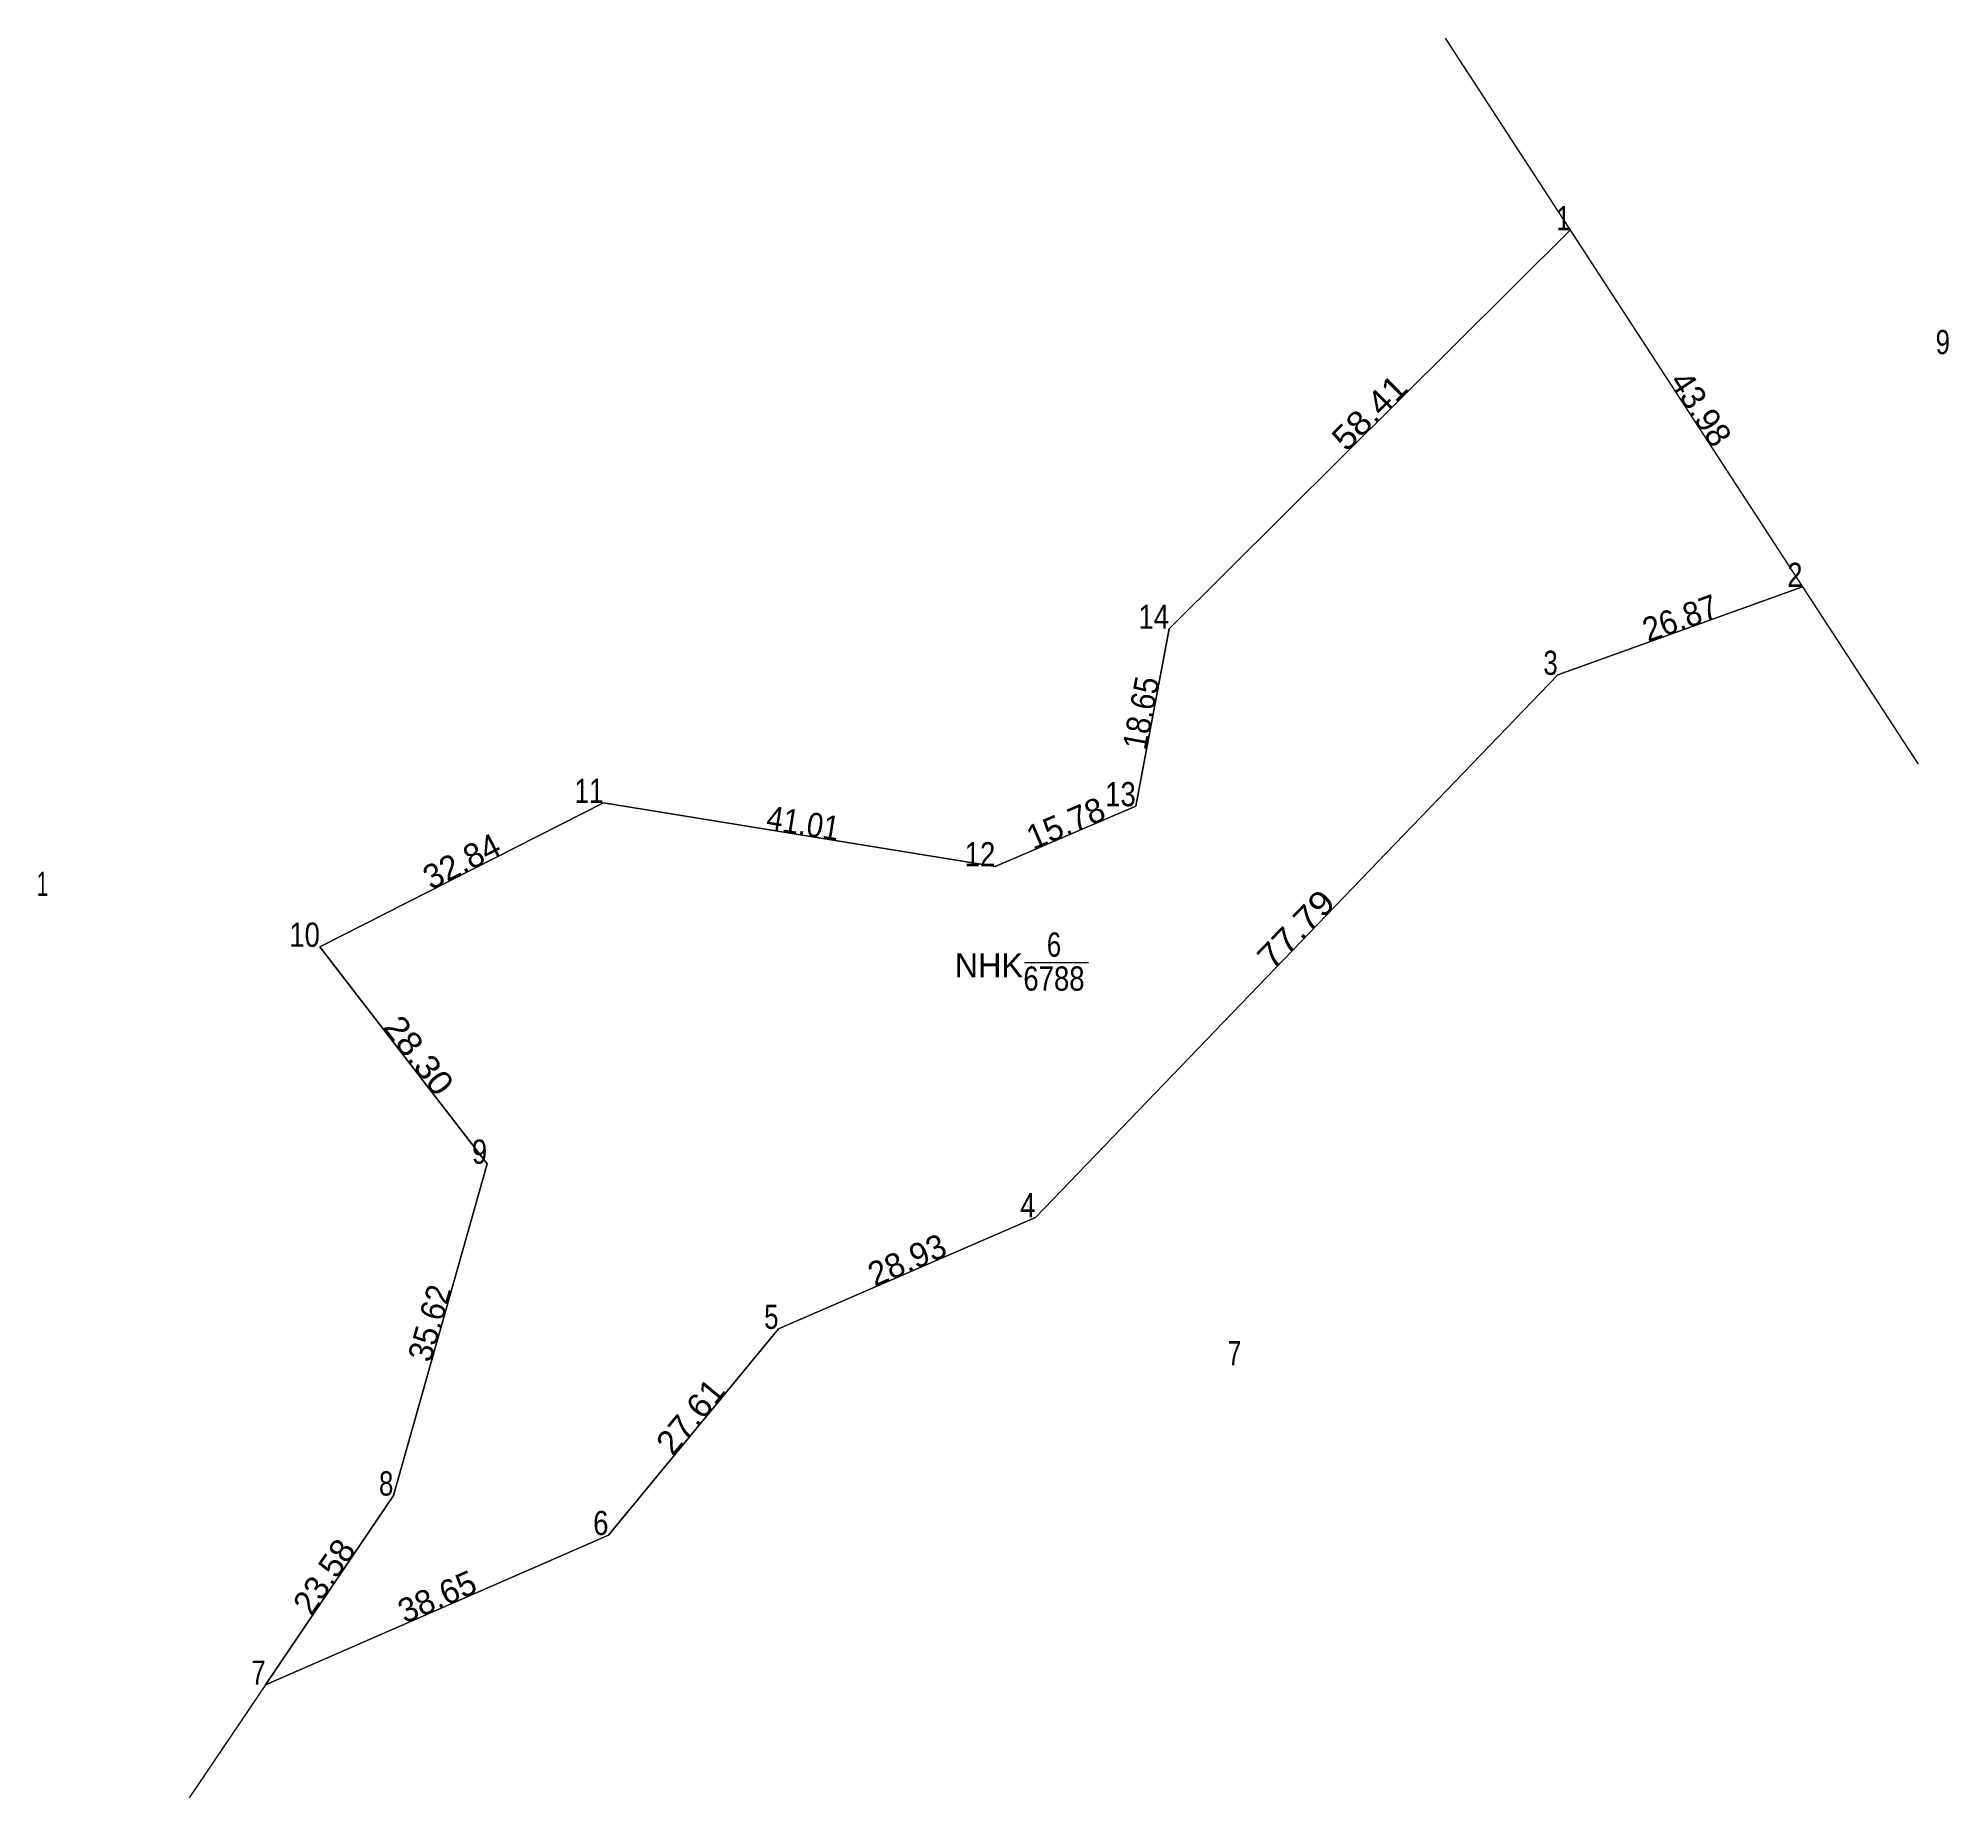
# Model space of a CAD drawing. Header units: metres. Extents: x 553651 to 554629, y 1818228 to 1818818.
# Drawn here: x 554225.9 to 554423.2, y 1818465.7 to 1818647.4 of the extents above; entities that cross this region are included whole.
import ezdxf
from ezdxf.enums import TextEntityAlignment as Align

# ---------------------------------------------------------------- set-up
doc = ezdxf.new("R2010")
doc.units = ezdxf.units.M
for name, color, linetype, lineweight in [('1', 7, 'Continuous', 13), ('10', 7, 'Continuous', 13), ('63', 7, 'Continuous', 13)]:
    doc.layers.add(name, color=color, linetype=linetype, lineweight=lineweight)

msp = doc.modelspace()

# ---------------------------------------------------------------- texts
at = {"layer": '1'}
for s, width, p in [('9', 0.8, (554422.62, 1818614.81)), ('1', 0.65, (554226.31, 1818558.84)), ('6', 0.8, (554330.805, 1818552.57)), ('6788', 0.85, (554330.8, 1818549.06)), ('7', 0.75, (554349.445, 1818510.36))]:
    msp.add_text(s, height=2.5, dxfattribs=dict(at, width=width)).set_placement(p, align=Align.CENTER)
msp.add_text('NHK', height=2.5, dxfattribs=at).set_placement((554324.08, 1818550.43), align=Align.CENTER)
at = {"layer": '63'}
for s, width, p in [(' 1', 0.75, (554384.12, 1818627.61)), (' 2', 0.85, (554408.13, 1818590.76)), (' 14', 0.85, (554342.69, 1818586.44)), (' 3', 0.8, (554382.84, 1818581.68)), (' 11', 0.8, (554284.26, 1818568.45)), (' 13', 0.85, (554339.25, 1818568.11)), (' 12', 0.85, (554324.74, 1818561.9)), (' 10', 0.85, (554254.97, 1818553.59)), (' 9', 0.85, (554272.25, 1818531.18)), (' 4', 0.85, (554328.89, 1818525.64)), (' 5', 0.8, (554302.35, 1818514.12)), (' 8', 0.8, (554262.56, 1818496.9)), (' 6', 0.85, (554284.78, 1818492.82)), (' 7', 0.8, (554249.36, 1818477.36))]:
    msp.add_text(s, height=2.5, dxfattribs=dict(at, width=width)).set_placement(p, align=Align.RIGHT)
msp.add_text('D', height=0.01, dxfattribs=at).set_placement((554377.595, 1818621.12), align=Align.CENTER)
for s, rotation, width, p in [('58.41', 44.82, 1.1, (554364.274, 1818607.893)), ('26.87', 19.75, 0.95, (554395.908, 1818586.373)), ('18.65', 79.371, 0.9, (554341.015, 1818577.514)), ('41.01', 350.809, 0.9, (554304.695, 1818565.14)), ('77.79', 46.089, 1.15, (554356.699, 1818554.528)), ('28.30', 307.635, 1.1, (554264.194, 1818541.613)), ('35.62', 74.216, 0.95, (554267.503, 1818514.39)), ('27.61', 50.481, 1.05, (554294.214, 1818504.265))]:
    msp.add_text(s, height=2.5, rotation=rotation, dxfattribs=dict(at, width=width)).set_placement(p, align=Align.CENTER)
for s, rotation, p in [('43.98', 303.087, (554396.573, 1818608.492)), ('15.78', 23.17, (554332.498, 1818565.211)), ('32.84', 26.901, (554270.184, 1818561.31)), ('28.93', 23.464, (554316.117, 1818520.095)), ('23.58', 55.96, (554256.439, 1818487.83)), ('38.65', 23.58, (554267.58, 1818485.314))]:
    msp.add_text(s, height=2.5, rotation=rotation, dxfattribs=at).set_placement(p, align=Align.CENTER)

# ---------------------------------------------------------------- linework, layer by layer
at = {"layer": '1'}
msp.add_lwpolyline([(554384.12, 1818627.61), (554408.13, 1818590.76), (554382.84, 1818581.68), (554328.89, 1818525.64), (554302.35, 1818514.12), (554284.78, 1818492.82), (554249.36, 1818477.36), (554262.56, 1818496.9), (554272.25, 1818531.18), (554254.97, 1818553.59), (554284.26, 1818568.45), (554324.74, 1818561.9), (554339.25, 1818568.11), (554342.69, 1818586.44)], close=True, dxfattribs=at)
at = {"layer": '10'}
msp.add_line((554327.75, 1818551.97), (554334.36, 1818551.97), dxfattribs=at)
for points in [[(554371.2, 1818647.45), (554408.13, 1818590.76), (554420.07, 1818572.44)], [(554384.12, 1818627.61), (554342.69, 1818586.44), (554339.25, 1818568.11), (554324.74, 1818561.9), (554284.26, 1818568.45), (554254.97, 1818553.59), (554272.25, 1818531.18), (554262.56, 1818496.9), (554249.36, 1818477.36), (554241.47, 1818465.68)], [(554249.36, 1818477.36), (554284.78, 1818492.82), (554302.35, 1818514.12), (554328.89, 1818525.64), (554382.84, 1818581.68), (554408.13, 1818590.76)]]:
    msp.add_lwpolyline(points, dxfattribs=at)

msp.set_redraw_order([(e.dxf.handle, doc.entitydb.next_handle()) for e in msp.query("TEXT MTEXT ATTDEF DIMENSION ARC_DIMENSION")])  # texts and dimensions are drawn at this point

doc.saveas('drawing.dxf')
